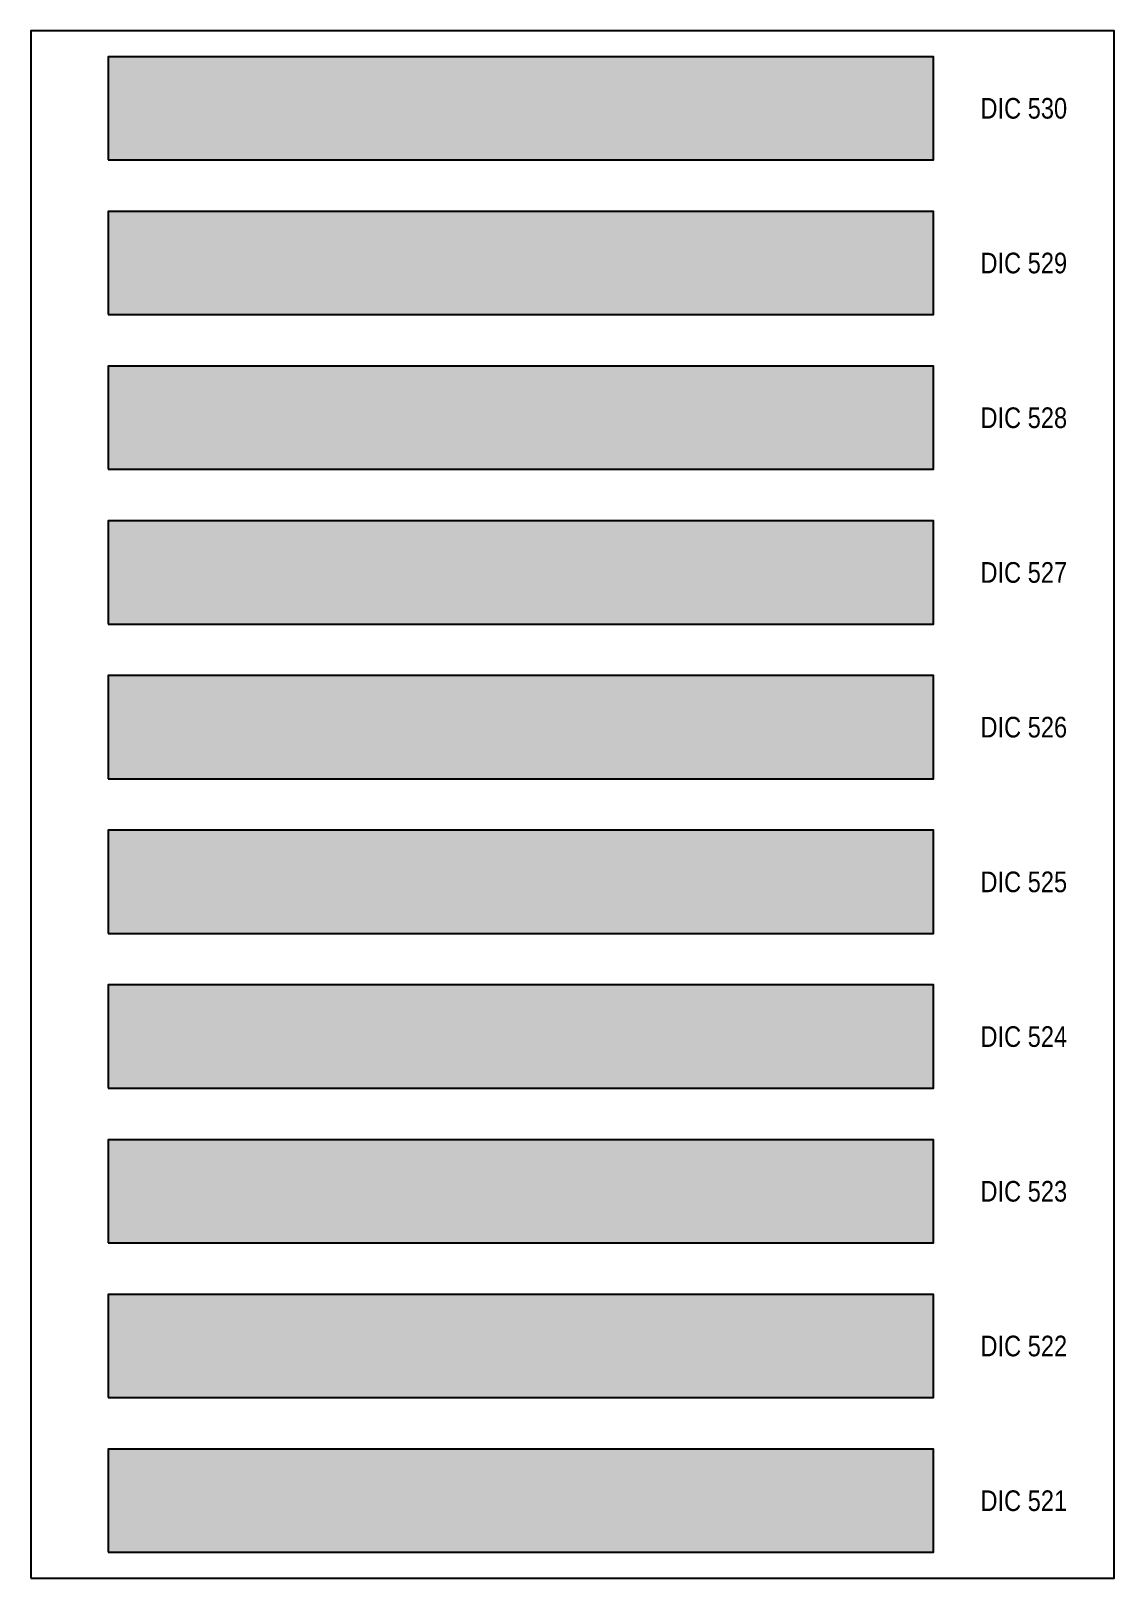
# Model space of a CAD drawing. Header units: millimetres. Extents: x -813692 to 807431, y 0 to 1813163.
# Drawn here: x 0 to 210, y 15600 to 15900 of the extents above; entities that cross this region are included whole.
import ezdxf
from ezdxf.enums import TextEntityAlignment as Align

# ---------------------------------------------------------------- set-up
doc = ezdxf.new("R2010")
doc.units = ezdxf.units.MM
doc.styles.get("Standard").update_dxf_attribs({"font": 'ARIALN.TTF'})

msp = doc.modelspace()

# ---------------------------------------------------------------- texts
at = {"layer": 'Defpoints', "color": 7, "ltscale": 100}
for s, p in [('DIC 530', (192.5, 15885)), ('DIC 529', (192.5, 15855)), ('DIC 528', (192.5, 15825)), ('DIC 527', (192.5, 15795)), ('DIC 526', (192.5, 15765)), ('DIC 525', (192.5, 15735)), ('DIC 524', (192.5, 15705)), ('DIC 523', (192.5, 15675)), ('DIC 522', (192.5, 15645)), ('DIC 521', (192.5, 15615))]:
    msp.add_text(s, height=4, dxfattribs=at).set_placement(p, align=Align.MIDDLE)

# ---------------------------------------------------------------- hatches: boundary and pattern name
at = {"layer": 'Defpoints', "ltscale": 100, "true_color": 0x717060}
msp.add_hatch(color=251, dxfattribs=at).paths.add_polyline_path([(15, 15875), (175, 15875), (175, 15895), (15, 15895)])
at = {"layer": 'Defpoints', "ltscale": 100, "true_color": 0x6c6b57}
msp.add_hatch(color=251, dxfattribs=at).paths.add_polyline_path([(15, 15845), (175, 15845), (175, 15865), (15, 15865)])
at = {"layer": 'Defpoints', "ltscale": 100, "true_color": 0x7a745c}
msp.add_hatch(color=47, dxfattribs=at).paths.add_polyline_path([(15, 15815), (175, 15815), (175, 15835), (15, 15835)])
at = {"layer": 'Defpoints', "ltscale": 100, "true_color": 0xb1a785}
msp.add_hatch(color=253, dxfattribs=at).paths.add_polyline_path([(15, 15785), (175, 15785), (175, 15805), (15, 15805)])
at = {"layer": 'Defpoints', "ltscale": 100, "true_color": 0x494442}
msp.add_hatch(color=49, dxfattribs=at).paths.add_polyline_path([(15, 15755), (175, 15755), (175, 15775), (15, 15775)])
at = {"layer": 'Defpoints', "ltscale": 100, "true_color": 0x564d4a}
msp.add_hatch(color=251, dxfattribs=at).paths.add_polyline_path([(15, 15725), (175, 15725), (175, 15745), (15, 15745)])
at = {"layer": 'Defpoints', "ltscale": 100, "true_color": 0x786b61}
msp.add_hatch(color=251, dxfattribs=at).paths.add_polyline_path([(15, 15695), (175, 15695), (175, 15715), (15, 15715)])
at = {"layer": 'Defpoints', "ltscale": 100, "true_color": 0xac9a86}
msp.add_hatch(color=253, dxfattribs=at).paths.add_polyline_path([(15, 15665), (175, 15665), (175, 15685), (15, 15685)])
at = {"layer": 'Defpoints', "ltscale": 100, "true_color": 0xd3b996}
msp.add_hatch(color=253, dxfattribs=at).paths.add_polyline_path([(15, 15635), (175, 15635), (175, 15655), (15, 15655)])
at = {"layer": 'Defpoints', "ltscale": 100, "true_color": 0x484343}
msp.add_hatch(color=49, dxfattribs=at).paths.add_polyline_path([(15, 15605), (175, 15605), (175, 15625), (15, 15625)])

# ---------------------------------------------------------------- linework, layer by layer
at = {"layer": 'Defpoints', "color": 7, "ltscale": 100}
msp.add_lwpolyline([(0, 15600), (210, 15600), (210, 15900), (0, 15900)], close=True, dxfattribs=at)
msp.add_lwpolyline([(0, 15600), (210, 15600), (210, 15900), (0, 15900)], close=True, dxfattribs=at)
at = {"layer": 'Defpoints', "color": 251, "ltscale": 100, "true_color": 0x717060}
msp.add_lwpolyline([(15, 15875), (175, 15875), (175, 15895), (15, 15895)], close=True, dxfattribs=at)
at = {"layer": 'Defpoints', "color": 251, "ltscale": 100, "true_color": 0x6c6b57}
msp.add_lwpolyline([(15, 15845), (175, 15845), (175, 15865), (15, 15865)], close=True, dxfattribs=at)
at = {"layer": 'Defpoints', "color": 47, "ltscale": 100, "true_color": 0x7a745c}
msp.add_lwpolyline([(15, 15815), (175, 15815), (175, 15835), (15, 15835)], close=True, dxfattribs=at)
at = {"layer": 'Defpoints', "color": 253, "ltscale": 100, "true_color": 0xb1a785}
msp.add_lwpolyline([(15, 15785), (175, 15785), (175, 15805), (15, 15805)], close=True, dxfattribs=at)
at = {"layer": 'Defpoints', "color": 49, "ltscale": 100, "true_color": 0x494442}
msp.add_lwpolyline([(15, 15755), (175, 15755), (175, 15775), (15, 15775)], close=True, dxfattribs=at)
at = {"layer": 'Defpoints', "color": 251, "ltscale": 100, "true_color": 0x564d4a}
msp.add_lwpolyline([(15, 15725), (175, 15725), (175, 15745), (15, 15745)], close=True, dxfattribs=at)
at = {"layer": 'Defpoints', "color": 251, "ltscale": 100, "true_color": 0x786b61}
msp.add_lwpolyline([(15, 15695), (175, 15695), (175, 15715), (15, 15715)], close=True, dxfattribs=at)
at = {"layer": 'Defpoints', "color": 253, "ltscale": 100, "true_color": 0xac9a86}
msp.add_lwpolyline([(15, 15665), (175, 15665), (175, 15685), (15, 15685)], close=True, dxfattribs=at)
at = {"layer": 'Defpoints', "color": 253, "ltscale": 100, "true_color": 0xd3b996}
msp.add_lwpolyline([(15, 15635), (175, 15635), (175, 15655), (15, 15655)], close=True, dxfattribs=at)
at = {"layer": 'Defpoints', "color": 49, "ltscale": 100, "true_color": 0x484343}
msp.add_lwpolyline([(15, 15605), (175, 15605), (175, 15625), (15, 15625)], close=True, dxfattribs=at)

msp.set_redraw_order([(e.dxf.handle, doc.entitydb.next_handle()) for e in msp.query("TEXT MTEXT ATTDEF DIMENSION ARC_DIMENSION")])  # texts and dimensions are drawn at this point

doc.saveas('drawing.dxf')
